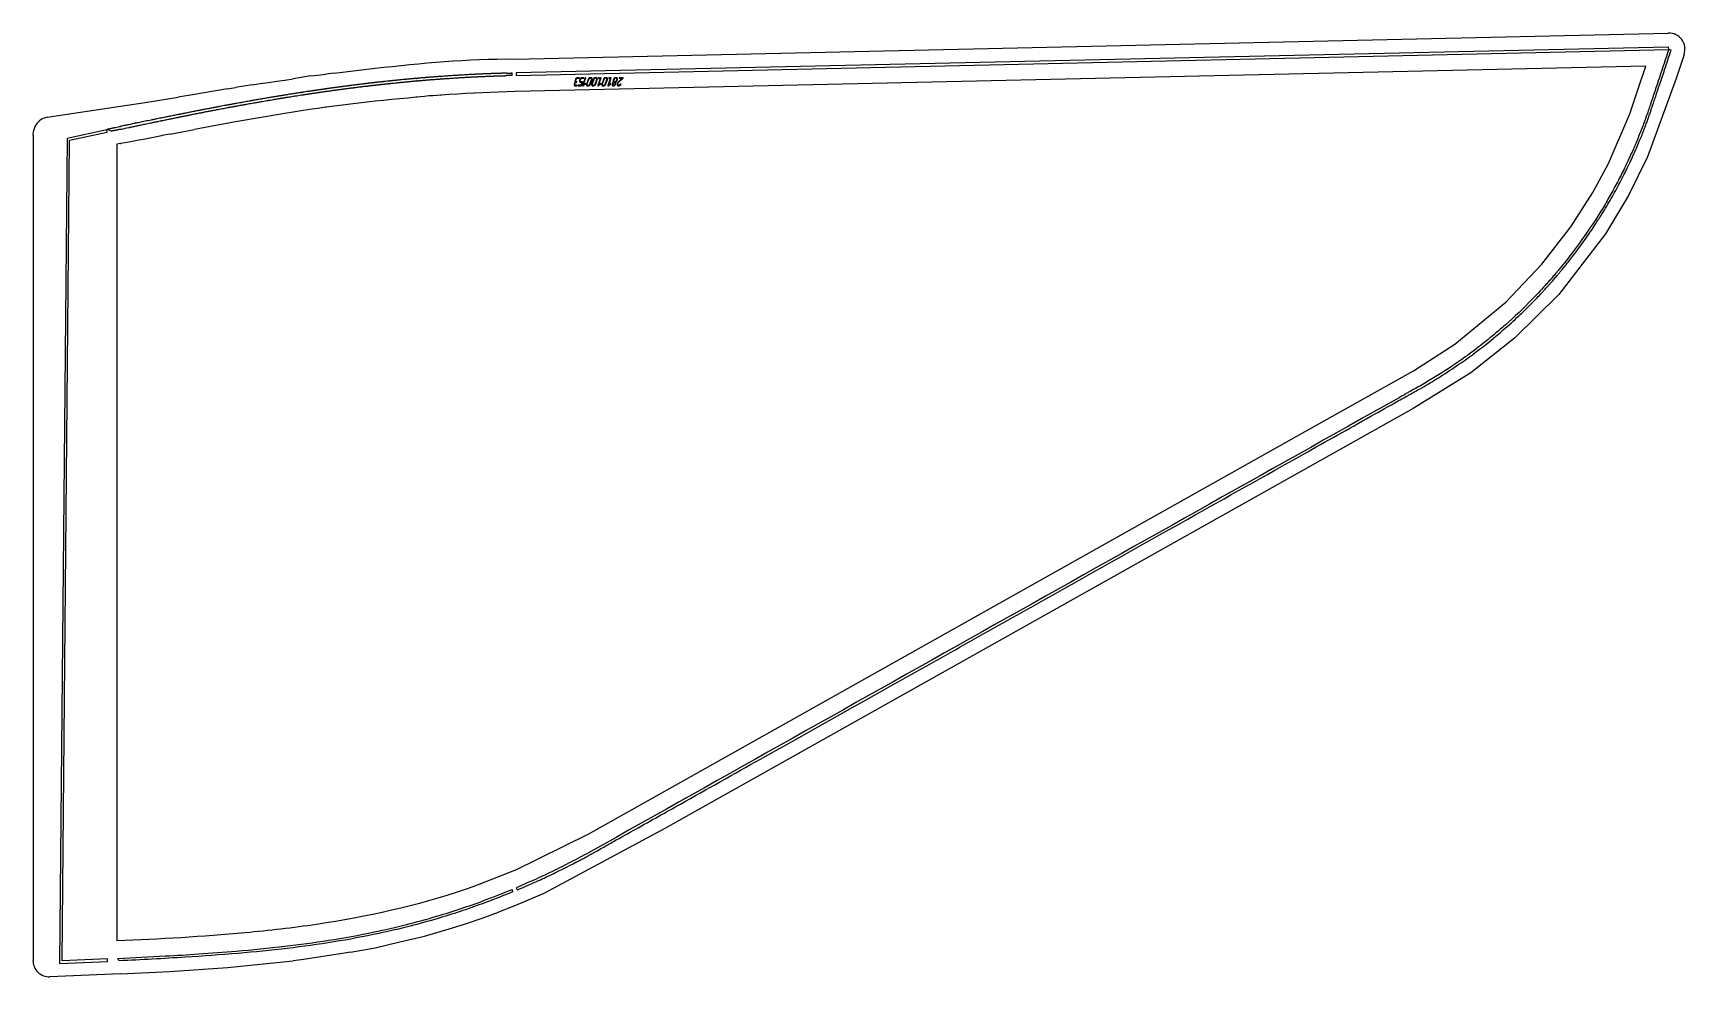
# Model space of a CAD drawing. Header units: millimetres. Extents: x 126 to 2152, y 202 to 1359.
import ezdxf

# ---------------------------------------------------------------- set-up
doc = ezdxf.new("R2010")
doc.units = ezdxf.units.MM
doc.linetypes.add('K5LT_BASIC', pattern=[0])
doc.layers.add('Engraving', color=7, linetype='Continuous')

msp = doc.modelspace()

# ---------------------------------------------------------------- linework, layer by layer
at = {"color": 150, "linetype": 'K5LT_BASIC', "lineweight": 25, "true_color": 0x0080ff}
for p, q in [((716.4, 1327.4), (2131.1, 1359.3)), ((2103.6, 1318.6), (717, 1287.4)), ((2094.3, 1290.8), (2103.6, 1318.6)), ((2150.6, 1332.9), (2140.7, 1303.4)), ((394.5, 1295.8), (404.5, 1297.2)), ((404.5, 1297.2), (404.6, 1297.2)), ((404.6, 1297.2), (414.6, 1298.6)), ((414.6, 1298.6), (414.7, 1298.6)), ((414.7, 1298.6), (424.7, 1300.1)), ((424.7, 1300.1), (434.8, 1301.6)), ((424.7, 1300.1), (424.7, 1300.1)), ((434.8, 1301.6), (444.8, 1303.1)), ((434.8, 1301.6), (434.8, 1301.6)), ((466.7, 1306.6), (444.8, 1303.1)), ((466.7, 1306.6), (475, 1307.6)), ((475, 1307.6), (475.1, 1307.6)), ((475.1, 1307.6), (485.1, 1308.8)), ((495.2, 1310), (485.1, 1308.8)), ((495.2, 1310), (505.3, 1311.3)), ((505.3, 1311.3), (515.3, 1312.5)), ((505.3, 1311.3), (505.3, 1311.3)), ((515.3, 1312.5), (515.4, 1312.5)), ((515.4, 1312.5), (525.4, 1313.8)), ((525.4, 1313.8), (545.5, 1316.1)), ((2140.7, 1303.4), (2105.7, 1207.3)), ((263.6, 1274.2), (303.9, 1280.7)), ((324, 1284.1), (303.9, 1280.7)), ((364.3, 1290.8), (324, 1284.1)), ((364.3, 1290.8), (374.3, 1292.5)), ((394.5, 1295.8), (374.3, 1292.5)), ((555.6, 1276.7), (545.6, 1275.8)), ((555.6, 1276.7), (555.7, 1276.7)), ((565.7, 1277.7), (555.7, 1276.7)), ((575.8, 1278.6), (565.7, 1277.7)), ((565.7, 1277.7), (565.7, 1277.7)), ((585.8, 1279.6), (575.8, 1278.6)), ((575.8, 1278.6), (575.8, 1278.6)), ((585.8, 1279.6), (585.9, 1279.6)), ((595.9, 1280.6), (585.9, 1279.6)), ((595.9, 1280.6), (596, 1280.6)), ((606, 1281.6), (596, 1280.6)), ((611.3, 1282.1), (606, 1281.6)), ((606, 1281.6), (606, 1281.6)), ((616, 1282.4), (611.3, 1282.1)), ((616, 1282.4), (616.1, 1282.4)), ((626.1, 1283), (616.1, 1282.4)), ((626.1, 1283), (626.2, 1283)), ((636.2, 1283.7), (626.2, 1283)), ((646.3, 1284.3), (636.2, 1283.7)), ((636.2, 1283.7), (636.2, 1283.7)), ((656.3, 1285), (646.3, 1284.3)), ((646.3, 1284.3), (646.3, 1284.3)), ((656.3, 1285), (656.4, 1285)), ((666.4, 1285.6), (656.4, 1285)), ((666.4, 1285.6), (666.5, 1285.6)), ((667.1, 1285.7), (666.5, 1285.6)), ((676.5, 1286), (667.1, 1285.7)), ((686.6, 1286.3), (676.5, 1286)), ((676.5, 1286), (676.5, 1286)), ((696.6, 1286.7), (686.6, 1286.3)), ((686.6, 1286.3), (686.6, 1286.3)), ((717, 1287.4), (696.6, 1286.7)), ((2083.8, 1260), (2094.3, 1290.8)), ((143.2, 1256), (233.3, 1269.6)), ((233.3, 1269.6), (263.6, 1274.2)), ((434.8, 1260.5), (374.4, 1250.4)), ((444.8, 1262.1), (434.8, 1260.5)), ((444.8, 1262.1), (444.9, 1262.1)), ((454.9, 1263.7), (444.9, 1262.1)), ((465, 1265.4), (454.9, 1263.7)), ((454.9, 1263.7), (454.9, 1263.7)), ((471.3, 1266.5), (465, 1265.4)), ((465, 1265.4), (465, 1265.4)), ((475, 1266.9), (471.3, 1266.5)), ((475, 1266.9), (475.1, 1266.9)), ((485.1, 1268.2), (475.1, 1266.9)), ((485.1, 1268.2), (485.2, 1268.2)), ((495.2, 1269.4), (485.2, 1268.2)), ((505.3, 1270.7), (495.2, 1269.4)), ((495.2, 1269.4), (495.2, 1269.4)), ((515.3, 1272), (505.3, 1270.7)), ((505.3, 1270.7), (505.3, 1270.7)), ((515.3, 1272), (515.4, 1272)), ((525.4, 1273.3), (515.4, 1272)), ((535.5, 1274.7), (525.4, 1273.4)), ((525.4, 1273.3), (525.4, 1273.4)), ((538.7, 1275.1), (535.5, 1274.7)), ((535.5, 1274.7), (535.5, 1274.7)), ((545.5, 1275.8), (538.7, 1275.1)), ((545.5, 1275.8), (545.6, 1275.8)), ((2057.9, 1199.4), (2083.8, 1260)), ((293.7, 1235.2), (324, 1241.1)), ((374.4, 1250.4), (324, 1241.1)), ((125.9, 1234.1), (125.9, 1232.7)), ((125.9, 1232.7), (125.9, 222.1)), ((233.3, 1223.8), (228.6, 1223.1)), ((228.6, 1223.1), (228.6, 246.1)), ((243.4, 1225.5), (233.4, 1223.8)), ((253.5, 1227.3), (243.4, 1225.5)), ((263.5, 1229.2), (253.5, 1227.3)), ((273.6, 1231.2), (263.6, 1229.2)), ((283.6, 1233.4), (273.6, 1231.3)), ((284.3, 1233.6), (283.6, 1233.4)), ((293.7, 1235.2), (284.3, 1233.6)), ((2038.7, 1163.7), (2057.9, 1199.4)), ((2105.7, 1207.3), (2082.4, 1159.9)), ((2011.7, 1121.7), (2038.7, 1163.7)), ((2082.4, 1159.9), (2054.1, 1112.9)), ((1976.2, 1075.7), (2011.7, 1121.7)), ((2054.1, 1112.9), (1996.9, 1038.7)), ((1931.9, 1029.2), (1976.2, 1075.7)), ((1996.9, 1038.7), (1942.7, 985)), ((1869.5, 977.8), (1931.9, 1029.2)), ((1818.8, 945.2), (1869.5, 977.8)), ((1942.7, 985), (1889.1, 942.7)), ((1698.9, 877.9), (1818.8, 945.2)), ((1889.1, 942.7), (1818.1, 899)), ((1818.1, 899), (900.6, 383.7)), ((807.4, 377.2), (1698.9, 877.9)), ((716.4, 332.2), (807.4, 377.2)), ((900.6, 383.7), (752.2, 304.2)), ((696.6, 324.4), (665.1, 312.1)), ((716.4, 332.2), (696.6, 324.4)), ((665.1, 312.1), (655.7, 309)), ((752.2, 304.2), (717.4, 289.2)), ((717.4, 289.2), (696.7, 281.3)), ((636.2, 260.9), (656.4, 267.1)), ((656.4, 267.1), (676.5, 273.9)), ((676.5, 273.9), (696.7, 281.3)), ((545.6, 237.6), (575.8, 244.7)), ((575.8, 244.7), (606, 251.7)), ((606, 251.7), (636.2, 260.9)), ((505.3, 230.5), (454.9, 222.7)), ((515.3, 232.2), (505.3, 230.5)), ((515.3, 232.2), (545.6, 237.6)), ((233.3, 205.5), (146.7, 202)), ((233.3, 205.5), (293.8, 208.6)), ((293.8, 208.6), (364.3, 213.3)), ((364.3, 213.3), (444.9, 221.5)), ((454.9, 222.7), (444.9, 221.5))]:
    msp.add_line(p, q, dxfattribs=at)
msp.add_arc((2131.6, 1339.3), 20, 341.5429, 91.2899, dxfattribs=at)
for centre, major_axis, ratio, start_param, end_param in [((145.9, 1234.1), (0, -22.1), 0.905505, 3.278198, 4.712389), ((145.9, 222.1), (0, 20.2), 0.992386, 1.570796, 3.181471)]:
    msp.add_ellipse(centre, major_axis=major_axis, ratio=ratio, start_param=start_param, end_param=end_param, dxfattribs=at)
for points in [[(545.5, 1316.1), (601.7, 1322.4), (659.2, 1328), (716.4, 1327.4)], [(233.3, 1223.8), (233.3, 1223.8), (233.3, 1223.8), (233.3, 1223.8), (233.4, 1223.8)], [(243.4, 1225.5), (243.4, 1225.5), (243.4, 1225.5), (243.4, 1225.5), (243.4, 1225.5)], [(253.5, 1227.3), (253.5, 1227.3), (253.5, 1227.3), (253.5, 1227.3), (253.5, 1227.3)], [(263.5, 1229.2), (263.5, 1229.2), (263.5, 1229.2), (263.6, 1229.2), (263.6, 1229.2)], [(273.6, 1231.2), (273.6, 1231.2), (273.6, 1231.3), (273.6, 1231.3), (273.6, 1231.3)], [(283.6, 1233.4), (283.6, 1233.4), (283.6, 1233.4), (283.6, 1233.4), (283.6, 1233.4)]]:
    msp.add_open_spline(points, degree=3, dxfattribs=at)
for points, knots in [([(273.6, 1253.1), (273.6, 1253.1), (273.6, 1253.1), (273.6, 1253.1), (273.6, 1253.1), (273.6, 1253.1)], [0, 0, 0, 0, 0.246575, 0.493149, 1, 1, 1, 1]), ([(283.6, 1255.1), (283.6, 1255.1), (283.6, 1255.2), (283.6, 1255.2), (283.6, 1255.2), (283.6, 1255.2)], [0, 0, 0, 0, 0.246784, 0.493567, 1, 1, 1, 1]), ([(655.7, 309), (596.6, 288.9), (506.6, 269), (363.1, 252.6), (281.2, 248.2), (228.6, 246.1)], [0, 0, 0, 0, 2.160631, 3.177698, 5, 5, 5, 5])]:
    msp.add_open_spline(points, degree=3, knots=knots, dxfattribs=at)
at = {"layer": 'Engraving', "color": 150, "linetype": 'K5LT_BASIC', "lineweight": 25, "true_color": 0x0080ff}
for p, q in [((2131.6, 1342.1), (718.4, 1310.4)), ((718.5, 1307.4), (2131.7, 1339.1)), ((2131.7, 1339.1), (2131.6, 1342.1)), ((2134.5, 1338.1), (2131.7, 1339.1)), ((535.5, 1297.4), (535.5, 1297.4)), ((545.5, 1298.5), (545.6, 1298.5)), ((555.6, 1299.6), (555.7, 1299.7)), ((555.6, 1296.6), (555.7, 1296.6)), ((565.7, 1300.7), (565.7, 1300.7)), ((565.7, 1297.7), (565.7, 1297.7)), ((575.8, 1301.7), (575.8, 1301.7)), ((575.8, 1298.7), (575.8, 1298.7)), ((585.8, 1302.7), (585.9, 1302.7)), ((585.9, 1299.7), (585.8, 1299.7)), ((595.9, 1303.6), (596, 1303.6)), ((596, 1300.6), (595.9, 1300.6)), ((606, 1304.5), (606, 1304.5)), ((606, 1301.5), (606, 1301.5)), ((616, 1305.3), (616.1, 1305.3)), ((616.1, 1302.3), (616, 1302.3)), ((626.1, 1306), (626.2, 1306.1)), ((626.2, 1303), (626.1, 1303)), ((636.2, 1306.7), (636.2, 1306.8)), ((636.2, 1303.7), (636.2, 1303.7)), ((646.3, 1307.4), (646.3, 1307.4)), ((646.3, 1304.4), (646.3, 1304.4)), ((656.3, 1308), (656.4, 1308)), ((656.4, 1305), (656.3, 1305)), ((666.4, 1308.5), (666.5, 1308.5)), ((666.5, 1305.5), (666.4, 1305.5)), ((676.5, 1309), (676.5, 1309)), ((676.5, 1306), (676.5, 1306)), ((686.6, 1309.4), (686.6, 1309.4)), ((686.6, 1306.4), (686.6, 1306.4)), ((696.6, 1309.7), (696.7, 1309.7)), ((696.7, 1306.7), (696.6, 1306.7)), ((706.7, 1310), (706.7, 1310)), ((706.7, 1307), (706.7, 1307)), ((713.6, 1307.3), (713.5, 1310.3)), ((718.4, 1310.4), (718.5, 1307.4)), ((789.7, 1297.4), (789.5, 1296.7)), ((789.8, 1297.7), (789.7, 1297.4)), ((789.9, 1298), (789.8, 1297.8)), ((789.8, 1297.8), (789.8, 1297.7)), ((790.2, 1296.7), (790.4, 1297.4)), ((791, 1302.4), (790.6, 1301)), ((791.3, 1301), (791.8, 1302.4)), ((792.6, 1299.6), (792.2, 1299.6)), ((793.7, 1303.8), (795.4, 1303.8)), ((795.7, 1304.5), (793.9, 1304.5)), ((796.6, 1302.4), (796.1, 1301)), ((796.8, 1301), (797.3, 1302.4)), ((797.5, 1298.9), (799, 1298.9)), ((799, 1298.9), (797.7, 1295.3)), ((799.5, 1299.6), (797.8, 1299.6)), ((798.3, 1295), (799.8, 1299.2)), ((799.2, 1303.8), (801, 1303.8)), ((801.2, 1304.5), (799.5, 1304.5)), ((802.9, 1304.2), (799.7, 1295)), ((800.2, 1294.7), (803.1, 1296.8)), ((800.7, 1295.8), (803.6, 1304.2)), ((802.8, 1297.3), (800.7, 1295.8)), ((806.5, 1302.4), (804.5, 1296.7)), ((807.2, 1302.4), (805.2, 1296.7)), ((808.8, 1296.7), (810.7, 1302.4)), ((809.8, 1303.8), (809.1, 1303.8)), ((810, 1304.5), (809.3, 1304.5)), ((809.5, 1296.7), (811.5, 1302.4)), ((812.8, 1302.4), (810.9, 1296.7)), ((813.5, 1302.4), (811.6, 1296.7)), ((815.2, 1296.7), (817.1, 1302.4)), ((816.2, 1303.8), (815.4, 1303.8)), ((816.4, 1304.5), (815.7, 1304.5)), ((815.9, 1296.7), (817.8, 1302.4)), ((821.6, 1304.2), (818.5, 1295)), ((819, 1294.7), (821.9, 1296.8)), ((819.5, 1295.8), (822.4, 1304.2)), ((821.5, 1297.3), (819.5, 1295.8)), ((825.3, 1302.4), (823.3, 1296.7)), ((826, 1302.4), (824, 1296.7)), ((827.6, 1296.7), (829.5, 1302.4)), ((828.6, 1303.8), (827.9, 1303.8)), ((828.8, 1304.5), (828.1, 1304.5)), ((828.3, 1296.7), (830.2, 1302.4)), ((834.1, 1304.2), (830.9, 1295)), ((831.5, 1294.7), (834.3, 1296.8)), ((831.9, 1295.8), (834.8, 1304.2)), ((834, 1297.3), (831.9, 1295.8)), ((836.1, 1296.7), (836, 1296.5)), ((836, 1296.5), (836, 1296.3)), ((836.4, 1297.4), (836.1, 1296.7)), ((837.1, 1297.4), (836.8, 1296.7)), ((837.7, 1302.4), (837.2, 1301)), ((838.4, 1302.4), (837.9, 1301)), ((838.9, 1299.6), (839.6, 1299.6)), ((839.7, 1296.7), (839.9, 1297.4)), ((841, 1303.8), (840.3, 1303.8)), ((840.4, 1296.7), (840.6, 1297.4)), ((841.3, 1304.5), (840.6, 1304.5)), ((841.5, 1301), (842, 1302.4)), ((842.2, 1301), (842.7, 1302.4)), ((848.5, 1303.8), (843.1, 1298.5)), ((843.2, 1297.6), (843.3, 1297.8)), ((843.3, 1297.8), (843.6, 1298.1)), ((843.6, 1298.1), (849.5, 1304)), ((844.9, 1303.8), (848.5, 1303.8)), ((849.4, 1304.5), (845.1, 1304.5)), ((394.5, 1276.3), (394.5, 1276.4)), ((404.5, 1278.1), (404.6, 1278.1)), ((414.6, 1279.8), (414.7, 1279.8)), ((414.6, 1276.7), (414.7, 1276.8)), ((424.7, 1281.5), (424.7, 1281.5)), ((424.7, 1278.4), (424.7, 1278.4)), ((434.8, 1283.2), (434.8, 1283.2)), ((434.8, 1280.1), (434.8, 1280.1)), ((444.8, 1284.8), (444.9, 1284.8)), ((444.8, 1281.7), (444.9, 1281.7)), ((454.9, 1286.3), (454.9, 1286.3)), ((454.9, 1283.3), (454.9, 1283.3)), ((465, 1287.9), (465, 1287.9)), ((465, 1284.8), (465, 1284.8)), ((475, 1289.4), (475.1, 1289.4)), ((475, 1286.3), (475.1, 1286.3)), ((485.1, 1290.8), (485.2, 1290.8)), ((485.1, 1287.8), (485.2, 1287.8)), ((495.2, 1292.2), (495.2, 1292.2)), ((495.2, 1289.2), (495.2, 1289.2)), ((505.3, 1293.6), (505.3, 1293.6)), ((505.3, 1290.5), (505.3, 1290.5)), ((515.3, 1294.9), (515.4, 1294.9)), ((515.3, 1291.8), (515.4, 1291.8)), ((525.4, 1296.1), (525.4, 1296.1)), ((525.4, 1293.1), (525.4, 1293.1)), ((535.5, 1294.3), (535.5, 1294.3)), ((545.5, 1295.5), (545.6, 1295.5)), ((790.9, 1294.6), (792.3, 1294.6)), ((792.5, 1295.3), (791.1, 1295.3)), ((794.3, 1294.6), (797.9, 1294.6)), ((797.7, 1295.3), (794.5, 1295.3)), ((806, 1294.6), (806.7, 1294.6)), ((806.2, 1295.3), (806.9, 1295.3)), ((812.3, 1294.6), (813, 1294.6)), ((812.5, 1295.3), (813.3, 1295.3)), ((824.7, 1294.6), (825.4, 1294.6)), ((825, 1295.3), (825.7, 1295.3)), ((836, 1296.3), (836, 1295.9)), ((837.5, 1294.6), (837.8, 1294.6)), ((837.8, 1294.6), (838, 1294.6)), ((838, 1294.6), (838.4, 1294.7)), ((846.8, 1296.3), (846.9, 1296.4)), ((293.7, 1257.2), (293.8, 1257.2)), ((303.8, 1259.2), (303.9, 1259.2)), ((303.8, 1256), (303.9, 1256)), ((313.9, 1261.2), (313.9, 1261.2)), ((313.9, 1258), (313.9, 1258)), ((324, 1263.2), (324, 1263.2)), ((324, 1260), (324, 1260)), ((334, 1265.2), (334.1, 1265.2)), ((334, 1262), (334.1, 1262)), ((344.1, 1267.1), (344.1, 1267.1)), ((344.1, 1263.9), (344.1, 1263.9)), ((354.2, 1269), (354.2, 1269)), ((354.2, 1265.9), (354.2, 1265.9)), ((364.2, 1270.9), (364.3, 1270.9)), ((364.2, 1267.8), (364.3, 1267.8)), ((374.3, 1272.7), (374.4, 1272.8)), ((374.3, 1269.6), (374.4, 1269.6)), ((384.4, 1274.6), (384.4, 1274.6)), ((384.4, 1271.4), (384.4, 1271.5)), ((394.5, 1273.2), (394.5, 1273.3)), ((404.5, 1275), (404.6, 1275)), ((216.4, 1240.6), (167.8, 1230.1)), ((170.7, 1227.7), (217, 1237.7)), ((217, 1237.7), (216.4, 1240.6)), ((217, 1241.4), (222.7, 1239)), ((233.3, 1241.3), (233.4, 1241.3)), ((243.4, 1243.4), (243.4, 1243.4)), ((253.5, 1245.5), (253.5, 1245.6)), ((263.5, 1247.7), (263.6, 1247.7)), ((273.6, 1249.8), (273.6, 1249.8)), ((283.6, 1251.8), (283.6, 1251.9)), ((293.7, 1253.9), (293.8, 1253.9)), ((167.8, 1230.1), (158.5, 218.3)), ((161.6, 221.5), (170.7, 1227.7)), ((714.3, 306.2), (713.4, 309.1)), ((718.5, 311.2), (719.7, 308.5)), ((217.1, 223.9), (161.6, 221.5)), ((217.3, 220.9), (217.1, 223.9)), ((231.4, 221.6), (230, 224.5)), ((158.5, 218.3), (217.3, 220.9))]:
    msp.add_line(p, q, dxfattribs=at)
for points, knots in [([(2131.7, 1339.1), (2124.1, 1316.2), (2116.4, 1293.2), (2108.7, 1270.1), (2108.5, 1269.7), (2107.6, 1267), (2105.8, 1261.7), (2103.1, 1254), (2100.2, 1246.1), (2097.2, 1238.3), (2094, 1230.6), (2091.5, 1224.1), (2089.2, 1219), (2087, 1213.9), (2083.7, 1207), (2078.5, 1195.4), (2071.1, 1180.8), (2063.5, 1166.6), (2057.2, 1155.5), (2050.8, 1144.3), (2037.1, 1122.6), (2019, 1096.5), (2002.8, 1076.1), (1996.2, 1068.2), (1995.4, 1067.3), (1994.8, 1066.5), (1993.6, 1065.1), (1991.4, 1062.4), (1988.2, 1058.7), (1984.2, 1054.1), (1978.8, 1048.3), (1972.3, 1041.1), (1956.5, 1024.6), (1938.2, 1007.1), (1915.8, 988), (1897.7, 973.4), (1873.9, 955.9), (1850.8, 940.7), (1829.2, 927.9), (1817.5, 921.4), (1810.8, 917.6), (1809.5, 916.9), (1808.9, 916.5), (1806.2, 915), (1473.2, 728), (1139.7, 540.8), (808.7, 354.9), (808, 354.5), (804.2, 352.4), (796.7, 348.5), (781.8, 340.6), (766.7, 333.1), (751.5, 325.8), (736.7, 319.1), (725.7, 314.3), (718.5, 311.2)], [0, 0, 0, 0, 2.414935, 2.434339, 2.441278, 2.462075, 2.720063, 2.999775, 3.279487, 3.559198, 3.83891, 4.118622, 4.258478, 4.398334, 4.678045, 5.026242, 5.671213, 6.316184, 6.63867, 6.961155, 7.606127, 9.208844, 10.14195, 10.224491, 10.239539, 10.262113, 10.322308, 10.420124, 10.615758, 10.818917, 11.022075, 11.40958, 11.797086, 13.317011, 13.939015, 14.752555, 15.642926, 16.901652, 17.531014, 18.160377, 18.243944, 18.300804, 18.307597, 18.31534, 18.607672, 56.605991, 56.667285, 56.673291, 56.680764, 57.10335, 57.525937, 58.37111, 58.793697, 59.216284, 60, 60, 60, 60]), ([(719.7, 308.5), (726.8, 311.6), (740.2, 317.3), (758.1, 325.6), (772.2, 332.5), (782.6, 337.7), (790.1, 341.6), (795.8, 344.6), (800.6, 347.1), (804.9, 349.4), (808, 351.1), (809.6, 352), (810.3, 352.4), (811, 352.7), (812.1, 353.4), (814.2, 354.5), (818.3, 356.8), (826.3, 361.4), (842.3, 370.4), (874.3, 388.3), (934.4, 422), (1035.7, 478.9), (1181.2, 560.6), (1355.9, 658.7), (1527.5, 755.1), (1664.2, 831.9), (1750.2, 880.2), (1791.9, 903.6), (1806.4, 911.7), (1809.8, 913.6), (1810.3, 913.9), (1810.6, 914.1), (1811.2, 914.4), (1812.4, 915.1), (1815, 916.5), (1819.6, 919.1), (1827.3, 923.4), (1839.3, 930.3), (1856.5, 940.9), (1879.1, 956), (1904, 974.4), (1927.5, 993.7), (1946.1, 1010.5), (1959.3, 1023.4), (1968.1, 1032.3), (1973.7, 1038.2), (1977.4, 1042.2), (1979.9, 1045), (1982.4, 1047.8), (1984.9, 1050.4), (1987.3, 1053.1), (1989.3, 1055.4), (1991.2, 1057.6), (1993, 1059.7), (1994.6, 1061.6), (1995.9, 1063.2), (1996.9, 1064.3), (1997.8, 1065.4), (1999.2, 1067.1), (2002.4, 1071), (2008.8, 1078.9), (2018.9, 1091.8), (2030.3, 1107.7), (2040.9, 1123.3), (2049.1, 1136.1), (2055.7, 1146.8), (2061.2, 1156.5), (2066.6, 1166.1), (2071.8, 1175.8), (2076.5, 1184.8), (2080.6, 1192.9), (2083.7, 1199.6), (2086.2, 1205), (2088.3, 1209.5), (2090.1, 1213.5), (2091.5, 1216.8), (2092.7, 1219.4), (2093.8, 1222.1), (2094.9, 1224.8), (2096.1, 1227.6), (2097.4, 1230.9), (2099.1, 1235), (2101.1, 1240), (2103.2, 1245.5), (2105.1, 1250.7), (2106.9, 1255.9), (2108.7, 1260.7), (2110.1, 1264.9), (2111, 1267.6), (2111.5, 1269), (2111.6, 1269.5), (2111.7, 1269.9), (2111.9, 1270.3), (2112.1, 1270.9), (2112.4, 1272), (2113.1, 1273.9), (2114.4, 1277.8), (2116.9, 1285.2), (2121.1, 1297.8), (2127.2, 1316.1), (2131.9, 1330.3), (2134.5, 1338.1)], [0, 0, 0, 0, 0.811876, 1.504466, 2.035779, 2.431174, 2.710495, 2.89715, 3.101331, 3.277245, 3.400625, 3.454665, 3.467997, 3.489136, 3.527825, 3.600351, 3.739265, 4.013015, 4.557339, 5.642735, 7.808115, 11.697941, 17.682851, 25.098547, 32.457093, 38.076361, 41.34858, 42.675901, 43.03204, 43.071034, 43.080177, 43.090111, 43.109137, 43.149087, 43.235051, 43.410066, 43.70559, 44.143143, 44.839081, 45.78647, 46.944329, 48.032631, 48.919827, 49.528655, 49.931692, 50.208607, 50.365577, 50.49622, 50.603591, 50.748993, 50.868173, 50.972807, 51.068705, 51.164471, 51.254523, 51.325643, 51.375532, 51.412507, 51.470676, 51.598241, 51.937615, 52.52103, 53.285143, 53.953457, 54.469618, 54.854008, 55.239989, 55.625424, 55.994888, 56.367031, 56.676552, 56.932077, 57.121761, 57.297564, 57.449895, 57.565193, 57.660641, 57.758616, 57.85578, 57.958812, 58.073377, 58.225133, 58.424976, 58.626084, 58.822268, 58.999083, 59.194731, 59.352846, 59.454276, 59.489305, 59.503548, 59.512789, 59.526371, 59.547778, 59.582344, 59.642142, 59.760271, 60.00204, 60.450263, 61.140286, 62, 62, 62, 62]), ([(535.5, 1297.4), (535.2, 1297.3), (534.8, 1297.3), (534.1, 1297.2), (533.5, 1297.1), (532.6, 1297), (531.4, 1296.9), (529.8, 1296.7), (527.8, 1296.4), (526.2, 1296.2), (525.4, 1296.1)], [0, 0, 0, 0, 0.0293914, 0.0587827, 0.0881741, 0.1175654, 0.1763482, 0.2351309, 0.3364023, 0.4376738, 0.4376738, 0.4376738, 0.4376738]), ([(545.5, 1298.5), (545.3, 1298.5), (545, 1298.5), (544.4, 1298.4), (543.8, 1298.3), (543, 1298.2), (542, 1298.1), (540.8, 1298), (539.5, 1297.8), (538.4, 1297.7), (537.5, 1297.6), (536.8, 1297.5), (536.2, 1297.4), (535.7, 1297.4), (535.5, 1297.4)], [0, 0, 0, 0, 0.0237683, 0.0475366, 0.0713049, 0.0950733, 0.1426099, 0.1901465, 0.2435549, 0.2969633, 0.3236675, 0.3503717, 0.3770759, 0.4037801, 0.4037801, 0.4037801, 0.4037801]), ([(555.6, 1299.6), (555.4, 1299.6), (555.1, 1299.6), (554.5, 1299.5), (553.9, 1299.5), (553.2, 1299.4), (552.3, 1299.3), (551.1, 1299.1), (549.8, 1299), (548.6, 1298.9), (547.7, 1298.8), (547, 1298.7), (546.3, 1298.6), (545.8, 1298.6), (545.6, 1298.5)], [0, 0, 0, 0, 0.0223607, 0.0447213, 0.067082, 0.0894426, 0.134164, 0.1788853, 0.2344104, 0.2899356, 0.3176982, 0.3454608, 0.3732234, 0.400986, 0.400986, 0.400986, 0.400986]), ([(545.6, 1295.5), (545.8, 1295.5), (546.2, 1295.6), (546.7, 1295.6), (547.3, 1295.7), (548, 1295.8), (549, 1295.9), (550.2, 1296), (551.5, 1296.2), (552.6, 1296.3), (553.5, 1296.4), (554.2, 1296.5), (554.9, 1296.5), (555.4, 1296.6), (555.6, 1296.6)], [0, 0, 0, 0, 0.0227343, 0.0454686, 0.0682029, 0.0909373, 0.1364059, 0.1818745, 0.2372895, 0.2927044, 0.3204119, 0.3481194, 0.3758269, 0.4035344, 0.4035344, 0.4035344, 0.4035344]), ([(565.7, 1300.7), (565.5, 1300.7), (565.2, 1300.7), (564.6, 1300.6), (564.1, 1300.5), (563.4, 1300.5), (562.5, 1300.4), (560.9, 1300.2), (559.3, 1300), (557.8, 1299.9), (557.1, 1299.8), (556.4, 1299.7), (555.9, 1299.7), (555.7, 1299.7)], [0, 0, 0, 0, 0.019194, 0.038388, 0.057582, 0.076776, 0.1151639, 0.1535519, 0.2605086, 0.2872478, 0.3139869, 0.3407261, 0.3674653, 0.3674653, 0.3674653, 0.3674653]), ([(555.7, 1296.6), (555.8, 1296.6), (556.2, 1296.7), (556.7, 1296.7), (557.2, 1296.8), (558, 1296.9), (558.8, 1297), (560, 1297.1), (561.3, 1297.2), (562.6, 1297.4), (563.5, 1297.5), (564.2, 1297.5), (565, 1297.6), (565.4, 1297.7), (565.7, 1297.7)], [0, 0, 0, 0, 0.0195319, 0.0390638, 0.0585957, 0.0781276, 0.1171914, 0.1562552, 0.2096314, 0.2630077, 0.2896958, 0.3163839, 0.343072, 0.3697602, 0.3697602, 0.3697602, 0.3697602]), ([(575.8, 1301.7), (575.6, 1301.7), (575.2, 1301.7), (574.6, 1301.6), (574.1, 1301.6), (573.3, 1301.5), (572.3, 1301.4), (570.7, 1301.2), (569.2, 1301.1), (567.8, 1300.9), (567.1, 1300.9), (566.4, 1300.8), (566, 1300.7), (565.7, 1300.7)], [0, 0, 0, 0, 0.0206848, 0.0413695, 0.0620543, 0.082739, 0.1241085, 0.165478, 0.2650794, 0.2899797, 0.31488, 0.3397804, 0.3646807, 0.3646807, 0.3646807, 0.3646807]), ([(565.7, 1297.7), (565.9, 1297.7), (566.1, 1297.7), (566.6, 1297.8), (567.4, 1297.9), (569, 1298), (571.9, 1298.3), (574.3, 1298.6), (575.8, 1298.7)], [0, 0, 0, 0, 0.0118278, 0.0236557, 0.0473114, 0.0946227, 0.1892455, 0.3363017, 0.3363017, 0.3363017, 0.3363017]), ([(585.8, 1302.7), (585.8, 1302.7), (585.6, 1302.7), (585.4, 1302.7), (584.9, 1302.6), (584, 1302.5), (582.2, 1302.4), (579.4, 1302.1), (577.1, 1301.9), (575.8, 1301.7)], [0, 0, 0, 0, 0.0063719, 0.0127439, 0.0254878, 0.0509756, 0.1019511, 0.2039023, 0.3316326, 0.3316326, 0.3316326, 0.3316326]), ([(575.8, 1298.7), (576, 1298.7), (576.3, 1298.8), (576.7, 1298.8), (577.2, 1298.9), (577.8, 1298.9), (578.5, 1299), (579.6, 1299.1), (581, 1299.2), (582.3, 1299.4), (583.4, 1299.5), (584.2, 1299.5), (585, 1299.6), (585.6, 1299.7), (585.8, 1299.7)], [0, 0, 0, 0, 0.016315, 0.0326299, 0.0489449, 0.0652599, 0.0978898, 0.1305197, 0.1888847, 0.2472496, 0.2764321, 0.3056146, 0.334797, 0.3639795, 0.3639795, 0.3639795, 0.3639795]), ([(595.9, 1303.6), (595.7, 1303.6), (595.2, 1303.6), (594.6, 1303.5), (593.9, 1303.4), (593, 1303.4), (591.9, 1303.3), (590.2, 1303.1), (588.8, 1303), (587.6, 1302.9), (587.1, 1302.8), (586.5, 1302.8), (586.1, 1302.7), (585.9, 1302.7)], [0, 0, 0, 0, 0.0238221, 0.0476442, 0.0714662, 0.0952883, 0.1429325, 0.1905766, 0.2747045, 0.2957364, 0.3167684, 0.3378003, 0.3588323, 0.3588323, 0.3588323, 0.3588323]), ([(585.9, 1299.7), (586, 1299.7), (586.3, 1299.7), (586.8, 1299.8), (587.2, 1299.8), (587.9, 1299.9), (588.6, 1299.9), (589.8, 1300.1), (591.1, 1300.2), (592.5, 1300.3), (593.5, 1300.4), (594.3, 1300.5), (595.1, 1300.5), (595.6, 1300.6), (595.9, 1300.6)], [0, 0, 0, 0, 0.0164415, 0.032883, 0.0493245, 0.0657659, 0.0986489, 0.1315319, 0.1888897, 0.2462475, 0.2749264, 0.3036053, 0.3322842, 0.3609631, 0.3609631, 0.3609631, 0.3609631]), ([(606, 1304.5), (605.6, 1304.4), (604.7, 1304.4), (603.1, 1304.2), (601, 1304.1), (598.9, 1303.9), (597.2, 1303.7), (596.4, 1303.7), (596, 1303.6)], [0, 0, 0, 0, 0.0444692, 0.0889384, 0.1778768, 0.2668152, 0.3112844, 0.3557536, 0.3557536, 0.3557536, 0.3557536]), ([(596, 1300.6), (596.1, 1300.6), (596.5, 1300.7), (597, 1300.7), (597.6, 1300.8), (598.3, 1300.8), (599.2, 1300.9), (600.4, 1301), (601.7, 1301.1), (602.9, 1301.2), (603.8, 1301.3), (604.5, 1301.4), (605.3, 1301.4), (605.7, 1301.4), (606, 1301.5)], [0, 0, 0, 0, 0.0192362, 0.0384724, 0.0577086, 0.0769448, 0.1154172, 0.1538896, 0.2048753, 0.255861, 0.2813538, 0.3068466, 0.3323395, 0.3578323, 0.3578323, 0.3578323, 0.3578323]), ([(616, 1305.3), (615.6, 1305.3), (614.8, 1305.2), (613.5, 1305.1), (612.3, 1305), (610.6, 1304.9), (608.9, 1304.7), (607.3, 1304.6), (606.4, 1304.5), (606, 1304.5)], [0, 0, 0, 0, 0.0477479, 0.0954959, 0.1432438, 0.1909917, 0.2864876, 0.3342355, 0.3819834, 0.3819834, 0.3819834, 0.3819834]), ([(606, 1301.5), (606.4, 1301.5), (607.3, 1301.6), (608.9, 1301.7), (610.6, 1301.9), (612.3, 1302), (613.5, 1302.1), (614.8, 1302.2), (615.6, 1302.2), (616, 1302.3)], [0, 0, 0, 0, 0.0480226, 0.0960452, 0.1920903, 0.2401129, 0.2881355, 0.3361581, 0.3841807, 0.3841807, 0.3841807, 0.3841807]), ([(626.1, 1306), (625.9, 1306), (625.3, 1306), (624.5, 1305.9), (623.7, 1305.9), (622.6, 1305.8), (621.3, 1305.7), (619.6, 1305.6), (617.9, 1305.4), (616.7, 1305.3), (616.1, 1305.3)], [0, 0, 0, 0, 0.0329241, 0.0658482, 0.0987723, 0.1316964, 0.1975447, 0.2633929, 0.3354642, 0.4075354, 0.4075354, 0.4075354, 0.4075354]), ([(616.1, 1302.3), (616.5, 1302.3), (617.3, 1302.4), (619, 1302.5), (620.7, 1302.6), (622.4, 1302.8), (623.6, 1302.9), (624.9, 1302.9), (625.7, 1303), (626.1, 1303)], [0, 0, 0, 0, 0.0475732, 0.0951464, 0.1902928, 0.237866, 0.2854392, 0.3330124, 0.3805857, 0.3805857, 0.3805857, 0.3805857]), ([(636.2, 1306.7), (636, 1306.7), (635.6, 1306.7), (634.6, 1306.6), (632.7, 1306.5), (629.8, 1306.3), (627.5, 1306.1), (626.2, 1306.1)], [0, 0, 0, 0, 0.0215908, 0.0539771, 0.1187497, 0.2482947, 0.4036168, 0.4036168, 0.4036168, 0.4036168]), ([(626.2, 1303), (626.4, 1303.1), (626.9, 1303.1), (627.7, 1303.2), (628.5, 1303.2), (629.5, 1303.3), (630.8, 1303.4), (632.4, 1303.5), (634.2, 1303.6), (635.5, 1303.7), (636.2, 1303.7)], [0, 0, 0, 0, 0.028789, 0.0575781, 0.0863671, 0.1151562, 0.1727342, 0.2303123, 0.3036014, 0.3768905, 0.3768905, 0.3768905, 0.3768905]), ([(646.3, 1307.4), (645.7, 1307.4), (644.3, 1307.3), (641, 1307.1), (638.2, 1306.9), (636.2, 1306.8)], [0, 0, 0, 0, 0.0671499, 0.1678748, 0.3996311, 0.3996311, 0.3996311, 0.3996311]), ([(636.2, 1303.7), (638.4, 1303.9), (641.8, 1304.1), (645.1, 1304.3), (646.3, 1304.4)], [0, 0, 0, 0, 0.2462573, 0.373133, 0.373133, 0.373133, 0.373133]), ([(656.3, 1308), (655.4, 1307.9), (653.7, 1307.8), (651.4, 1307.7), (649, 1307.6), (647.3, 1307.5), (646.3, 1307.4)], [0, 0, 0, 0, 0.1038675, 0.1817681, 0.2596687, 0.367304, 0.367304, 0.367304, 0.367304]), ([(646.3, 1304.4), (646.9, 1304.4), (648.3, 1304.5), (650.7, 1304.7), (653.5, 1304.8), (655.4, 1304.9), (656.3, 1305)], [0, 0, 0, 0, 0.0629177, 0.1572942, 0.2632937, 0.3692933, 0.3692933, 0.3692933, 0.3692933]), ([(666.4, 1308.5), (666.2, 1308.5), (665.9, 1308.5), (665.4, 1308.5), (664.9, 1308.5), (664.2, 1308.4), (663.4, 1308.4), (661.7, 1308.3), (660.2, 1308.2), (658.6, 1308.1), (657.9, 1308.1), (657.1, 1308), (656.6, 1308), (656.4, 1308)], [0, 0, 0, 0, 0.0194931, 0.0389862, 0.0584793, 0.0779724, 0.1169586, 0.1559448, 0.273735, 0.3031825, 0.3326301, 0.3620776, 0.3915252, 0.3915252, 0.3915252, 0.3915252]), ([(656.4, 1305), (656.5, 1305), (656.9, 1305), (657.3, 1305), (657.8, 1305.1), (658.4, 1305.1), (659.2, 1305.1), (660.4, 1305.2), (661.8, 1305.3), (663.3, 1305.4), (664.6, 1305.4), (665.6, 1305.5), (666.2, 1305.5), (666.4, 1305.5)], [0, 0, 0, 0, 0.0187158, 0.0374316, 0.0561474, 0.0748632, 0.1122947, 0.1497263, 0.2106968, 0.2716674, 0.3326379, 0.3631232, 0.3936084, 0.3936084, 0.3936084, 0.3936084]), ([(676.5, 1309), (676.4, 1309), (676.2, 1309), (675.9, 1309), (675.6, 1309), (675.3, 1309), (675, 1308.9), (674.6, 1308.9), (673.9, 1308.9), (672.9, 1308.8), (671.2, 1308.8), (669.7, 1308.7), (668.4, 1308.6), (667.8, 1308.6), (667.1, 1308.6), (666.7, 1308.5), (666.5, 1308.5)], [0, 0, 0, 0, 0.0116807, 0.0233615, 0.0350422, 0.046723, 0.0584037, 0.0700845, 0.093446, 0.1401689, 0.1868919, 0.2871201, 0.3121772, 0.3372343, 0.3622913, 0.3873484, 0.3873484, 0.3873484, 0.3873484]), ([(686.6, 1309.4), (686.3, 1309.4), (685.9, 1309.4), (685.3, 1309.4), (684.7, 1309.4), (684.1, 1309.3), (683.5, 1309.3), (682.9, 1309.3), (682.2, 1309.3), (681.6, 1309.2), (681, 1309.2), (680.3, 1309.2), (679.7, 1309.2), (679.1, 1309.1), (678.4, 1309.1), (677.6, 1309.1), (677, 1309), (676.5, 1309)], [0, 0, 0, 0, 0.0286399, 0.0572798, 0.0859197, 0.1145596, 0.1431995, 0.1718394, 0.2004793, 0.2291192, 0.2586208, 0.2881224, 0.317624, 0.3471256, 0.3766272, 0.4061288, 0.4651321, 0.4651321, 0.4651321, 0.4651321]), ([(676.5, 1306), (676.9, 1306), (677.8, 1306.1), (679.5, 1306.1), (681.1, 1306.2), (682.8, 1306.3), (684, 1306.3), (685.3, 1306.4), (686.1, 1306.4), (686.6, 1306.4)], [0, 0, 0, 0, 0.0584367, 0.1168734, 0.2337468, 0.2921834, 0.3506201, 0.4090568, 0.4674935, 0.4674935, 0.4674935, 0.4674935]), ([(686.6, 1306.4), (687, 1306.4), (687.9, 1306.5), (689, 1306.5), (690.1, 1306.5), (691, 1306.6), (691.9, 1306.6), (692.9, 1306.6), (693.8, 1306.7), (694.8, 1306.7), (695.7, 1306.7), (696.3, 1306.7), (696.6, 1306.7)], [0, 0, 0, 0, 0.0649129, 0.1298257, 0.1782026, 0.2265794, 0.2749563, 0.3233331, 0.37171, 0.4200868, 0.4684637, 0.5168406, 0.5168406, 0.5168406, 0.5168406]), ([(706.7, 1310), (706.6, 1310), (706.5, 1310), (706.3, 1310), (706.1, 1310), (705.8, 1310), (705.5, 1310), (705.2, 1310), (705, 1310), (704.8, 1310), (704.4, 1310), (704.1, 1310), (703.6, 1309.9), (703.1, 1309.9), (702.7, 1309.9), (702.3, 1309.9), (701.8, 1309.9), (701.2, 1309.9), (700.5, 1309.9), (699.7, 1309.8), (699, 1309.8), (698.5, 1309.8), (698.1, 1309.8), (697.8, 1309.8), (697.4, 1309.8), (697, 1309.8), (696.8, 1309.8), (696.7, 1309.7)], [0, 0, 0, 0, 0.008219, 0.016438, 0.0287666, 0.0410951, 0.0657522, 0.0780807, 0.0904093, 0.1027378, 0.1150663, 0.1397234, 0.1643805, 0.1890375, 0.2126672, 0.2362969, 0.2599266, 0.2835563, 0.3308157, 0.3780751, 0.4171497, 0.4366871, 0.4562244, 0.4757617, 0.495299, 0.5148363, 0.5343737, 0.5343737, 0.5343737, 0.5343737]), ([(696.7, 1306.7), (696.8, 1306.7), (697, 1306.8), (697.3, 1306.8), (697.7, 1306.8), (698.1, 1306.8), (698.5, 1306.8), (699, 1306.8), (699.5, 1306.8), (700, 1306.8), (700.5, 1306.8), (701, 1306.9), (701.5, 1306.9), (702.1, 1306.9), (702.8, 1306.9), (703.5, 1306.9), (704, 1306.9), (704.5, 1307), (705, 1307), (705.3, 1307), (705.7, 1307), (706, 1307), (706.3, 1307), (706.6, 1307), (706.7, 1307)], [0, 0, 0, 0, 0.0178038, 0.0356075, 0.0534113, 0.0712151, 0.0979207, 0.1246264, 0.151332, 0.1780377, 0.2047433, 0.231449, 0.2581546, 0.2848603, 0.3382716, 0.3649772, 0.3916829, 0.4280394, 0.4462177, 0.464396, 0.4825743, 0.5007526, 0.5189308, 0.5371091, 0.5371091, 0.5371091, 0.5371091]), ([(706.7, 1310), (707.1, 1310.1), (707.7, 1310.1), (708.4, 1310.1), (709, 1310.1), (709.5, 1310.2), (710, 1310.2), (710.8, 1310.2), (711.7, 1310.2), (712.6, 1310.3), (713.3, 1310.3), (713.5, 1310.3)], [16.6753083, 16.6753083, 16.6753083, 16.6753083, 16.7239707, 16.7614495, 16.7884673, 16.8139275, 16.8427123, 16.8843533, 16.9321429, 16.9741098, 17, 17, 17, 17]), ([(713.6, 1307.3), (710.5, 1307.2), (709.4, 1307.1), (706.8, 1307), (706.7, 1307)], [0, 0, 0, 0, 0.3214717, 0.3292593, 0.3292593, 0.3292593, 0.3292593]), ([(394.5, 1276.3), (394.3, 1276.3), (394, 1276.3), (393.4, 1276.2), (392.7, 1276), (391.8, 1275.9), (390.1, 1275.6), (387.6, 1275.1), (385.5, 1274.8), (384.4, 1274.6)], [0, 0, 0, 0, 0.0254191, 0.0508381, 0.1016763, 0.1525144, 0.2033526, 0.3842753, 0.565198, 0.565198, 0.565198, 0.565198]), ([(404.5, 1278.1), (403.5, 1277.9), (401, 1277.5), (397.6, 1276.9), (395.3, 1276.5), (394.5, 1276.4)], [0, 0, 0, 0, 0.1618849, 0.4047122, 0.5305447, 0.5305447, 0.5305447, 0.5305447]), ([(414.6, 1279.8), (413.8, 1279.7), (411.8, 1279.4), (408.5, 1278.8), (405.9, 1278.4), (404.6, 1278.1)], [0, 0, 0, 0, 0.1182143, 0.2955358, 0.4959733, 0.4959733, 0.4959733, 0.4959733]), ([(404.6, 1275), (405.4, 1275.2), (407.5, 1275.5), (410.9, 1276.1), (413.4, 1276.5), (414.6, 1276.7)], [0, 0, 0, 0, 0.125937, 0.3148424, 0.5002748, 0.5002748, 0.5002748, 0.5002748]), ([(424.7, 1281.5), (424, 1281.4), (422.2, 1281.1), (418.9, 1280.6), (416.3, 1280.1), (414.7, 1279.8)], [0, 0, 0, 0, 0.1029335, 0.2573339, 0.4944064, 0.4944064, 0.4944064, 0.4944064]), ([(414.7, 1276.8), (415.4, 1276.9), (417.3, 1277.2), (420.6, 1277.8), (423.2, 1278.2), (424.7, 1278.4)], [0, 0, 0, 0, 0.1110637, 0.2776592, 0.4985887, 0.4985887, 0.4985887, 0.4985887]), ([(434.8, 1283.2), (434.6, 1283.1), (434.3, 1283.1), (433.9, 1283), (433.4, 1282.9), (432.8, 1282.8), (432.1, 1282.7), (431, 1282.5), (429.6, 1282.3), (428, 1282.1), (426.6, 1281.8), (425.5, 1281.7), (425, 1281.6), (424.7, 1281.5)], [0, 0, 0, 0, 0.0216106, 0.0432211, 0.0648317, 0.0864423, 0.1296634, 0.1728846, 0.2528539, 0.3328232, 0.4127924, 0.4527771, 0.4927617, 0.4927617, 0.4927617, 0.4927617]), ([(424.7, 1278.4), (425.5, 1278.6), (426.7, 1278.8), (428.3, 1279), (429.8, 1279.3), (431.3, 1279.5), (432.7, 1279.8), (433.5, 1279.9), (434, 1280), (434.2, 1280), (434.5, 1280), (434.7, 1280.1), (434.8, 1280.1)], [0, 0, 0, 0, 0.1031464, 0.1547196, 0.2062928, 0.2967248, 0.3419408, 0.3871569, 0.3980411, 0.4089253, 0.4198096, 0.4306938, 0.4306938, 0.4306938, 0.4306938]), ([(444.8, 1284.8), (444.5, 1284.7), (443.6, 1284.6), (441.6, 1284.3), (438.6, 1283.8), (436.2, 1283.4), (434.8, 1283.2)], [0, 0, 0, 0, 0.0490285, 0.1225714, 0.269657, 0.458203, 0.458203, 0.458203, 0.458203]), ([(434.8, 1280.1), (435.2, 1280.2), (436.2, 1280.3), (438.5, 1280.7), (441.5, 1281.2), (443.8, 1281.5), (444.8, 1281.7)], [0, 0, 0, 0, 0.057419, 0.1435476, 0.3158047, 0.46187, 0.46187, 0.46187, 0.46187]), ([(454.9, 1286.3), (454.6, 1286.3), (453.9, 1286.2), (452.3, 1285.9), (449.2, 1285.5), (446.6, 1285.1), (444.9, 1284.8)], [0, 0, 0, 0, 0.039426, 0.098565, 0.216843, 0.4564036, 0.4564036, 0.4564036, 0.4564036]), ([(444.9, 1281.7), (445.1, 1281.7), (445.5, 1281.8), (446.5, 1282), (448.5, 1282.3), (451.4, 1282.7), (453.7, 1283.1), (454.9, 1283.3)], [0, 0, 0, 0, 0.0254746, 0.0636865, 0.1401104, 0.292958, 0.4599666, 0.4599666, 0.4599666, 0.4599666]), ([(465, 1287.9), (464.7, 1287.8), (464.2, 1287.7), (463.3, 1287.6), (462.5, 1287.5), (460.9, 1287.3), (459.2, 1287), (457.6, 1286.8), (456.8, 1286.6), (456.2, 1286.5), (455.8, 1286.5), (455.4, 1286.4), (455.1, 1286.4), (454.9, 1286.3)], [0, 0, 0, 0, 0.0397003, 0.0794006, 0.119101, 0.1588013, 0.3176025, 0.3599615, 0.4023205, 0.4235, 0.4446795, 0.465859, 0.4870385, 0.4870385, 0.4870385, 0.4870385]), ([(454.9, 1283.3), (455.2, 1283.3), (455.8, 1283.4), (456.6, 1283.5), (457.4, 1283.7), (458.5, 1283.8), (459.9, 1284), (461.3, 1284.3), (462.4, 1284.4), (463.1, 1284.5), (463.7, 1284.6), (464.1, 1284.7), (464.5, 1284.7), (464.8, 1284.8), (465, 1284.8)], [0, 0, 0, 0, 0.0403183, 0.0806365, 0.1209548, 0.161273, 0.2419095, 0.322546, 0.3646072, 0.4066684, 0.4276989, 0.4487295, 0.4697601, 0.4907907, 0.4907907, 0.4907907, 0.4907907]), ([(475, 1289.4), (474.8, 1289.3), (474.2, 1289.2), (473.5, 1289.1), (472.7, 1289), (471.6, 1288.9), (470.3, 1288.7), (468.6, 1288.4), (467.3, 1288.2), (466.4, 1288.1), (465.9, 1288), (465.5, 1287.9), (465.2, 1287.9), (465, 1287.9)], [0, 0, 0, 0, 0.0382248, 0.0764495, 0.1146743, 0.152899, 0.2293486, 0.3057981, 0.3953213, 0.4177021, 0.4400829, 0.4624637, 0.4848445, 0.4848445, 0.4848445, 0.4848445]), ([(465, 1284.8), (465.3, 1284.9), (466, 1285), (467, 1285.1), (468, 1285.3), (469.4, 1285.5), (471, 1285.7), (473, 1286), (474.4, 1286.2), (475, 1286.3)], [0, 0, 0, 0, 0.0424872, 0.0849743, 0.1274615, 0.1699486, 0.2549229, 0.3398973, 0.4233971, 0.4233971, 0.4233971, 0.4233971]), ([(485.1, 1290.8), (484.9, 1290.8), (484.3, 1290.7), (483.6, 1290.6), (482.8, 1290.5), (481.8, 1290.3), (480.5, 1290.1), (478.8, 1289.9), (477, 1289.6), (475.7, 1289.5), (475.1, 1289.4)], [0, 0, 0, 0, 0.034577, 0.069154, 0.1037311, 0.1383081, 0.2074621, 0.2766161, 0.3634858, 0.4503555, 0.4503555, 0.4503555, 0.4503555]), ([(475.1, 1286.3), (475.3, 1286.4), (475.9, 1286.4), (476.6, 1286.5), (477.4, 1286.7), (478.4, 1286.8), (479.7, 1287), (481.4, 1287.2), (482.9, 1287.4), (484, 1287.6), (484.6, 1287.7), (485, 1287.7), (485.1, 1287.8)], [0, 0, 0, 0, 0.0350694, 0.0701387, 0.1052081, 0.1402775, 0.2104162, 0.280555, 0.3671113, 0.4103894, 0.4320285, 0.4536675, 0.4536675, 0.4536675, 0.4536675]), ([(495.2, 1292.2), (494.9, 1292.2), (494.4, 1292.1), (493.7, 1292), (492.9, 1291.9), (492, 1291.8), (490.7, 1291.6), (489, 1291.4), (487.2, 1291.1), (485.8, 1290.9), (485.2, 1290.8)], [0, 0, 0, 0, 0.0332887, 0.0665773, 0.099866, 0.1331547, 0.199732, 0.2663094, 0.3571861, 0.4480628, 0.4480628, 0.4480628, 0.4480628]), ([(485.2, 1287.8), (485.4, 1287.8), (485.9, 1287.9), (486.7, 1288), (487.4, 1288.1), (488.4, 1288.2), (489.7, 1288.4), (491.3, 1288.6), (493.2, 1288.9), (494.5, 1289.1), (495.2, 1289.2)], [0, 0, 0, 0, 0.0337555, 0.0675109, 0.1012664, 0.1350218, 0.2025328, 0.2700437, 0.3606689, 0.4512941, 0.4512941, 0.4512941, 0.4512941]), ([(505.3, 1293.6), (505, 1293.5), (504.5, 1293.5), (503.8, 1293.4), (503.1, 1293.3), (502.1, 1293.1), (500.9, 1293), (499.3, 1292.8), (497.4, 1292.5), (495.9, 1292.3), (495.2, 1292.2)], [0, 0, 0, 0, 0.0320687, 0.0641375, 0.0962062, 0.1282749, 0.1924124, 0.2565498, 0.3510981, 0.4456463, 0.4456463, 0.4456463, 0.4456463]), ([(495.2, 1289.2), (495.5, 1289.2), (496, 1289.3), (496.7, 1289.4), (497.4, 1289.5), (498.4, 1289.6), (499.6, 1289.8), (501.3, 1290), (503.1, 1290.2), (504.6, 1290.4), (505.3, 1290.5)], [0, 0, 0, 0, 0.0325351, 0.0650702, 0.0976053, 0.1301404, 0.1952107, 0.2602809, 0.3545452, 0.4488095, 0.4488095, 0.4488095, 0.4488095]), ([(515.3, 1294.9), (515.1, 1294.8), (514.6, 1294.8), (513.9, 1294.7), (513.2, 1294.6), (512.3, 1294.5), (511.2, 1294.3), (509.5, 1294.1), (507.5, 1293.9), (506, 1293.7), (505.3, 1293.6)], [0, 0, 0, 0, 0.0306552, 0.0613105, 0.0919657, 0.122621, 0.1839315, 0.245242, 0.344173, 0.4431039, 0.4431039, 0.4431039, 0.4431039]), ([(505.3, 1290.5), (505.5, 1290.6), (506, 1290.6), (506.7, 1290.7), (507.4, 1290.8), (508.3, 1290.9), (509.5, 1291.1), (511.2, 1291.3), (513.1, 1291.6), (514.6, 1291.7), (515.3, 1291.8)], [0, 0, 0, 0, 0.0311199, 0.0622398, 0.0933597, 0.1244796, 0.1867193, 0.2489591, 0.34758, 0.4462008, 0.4462008, 0.4462008, 0.4462008]), ([(525.4, 1296.1), (525.3, 1296.1), (525.1, 1296.1), (524.8, 1296.1), (524.4, 1296), (524, 1296), (523.5, 1295.9), (522.7, 1295.8), (521.6, 1295.7), (519.1, 1295.4), (517, 1295.1), (515.4, 1294.9)], [0, 0, 0, 0, 0.0119396, 0.0238793, 0.0358189, 0.0477586, 0.0716379, 0.0955172, 0.1432758, 0.1910344, 0.3775509, 0.3775509, 0.3775509, 0.3775509]), ([(515.4, 1291.8), (515.6, 1291.9), (516, 1291.9), (516.7, 1292), (517.4, 1292.1), (518.3, 1292.2), (519.4, 1292.4), (521.1, 1292.6), (523.1, 1292.8), (524.6, 1293), (525.4, 1293.1)], [0, 0, 0, 0, 0.0296267, 0.0592533, 0.08888, 0.1185067, 0.17776, 0.2370134, 0.3402393, 0.4434652, 0.4434652, 0.4434652, 0.4434652]), ([(525.4, 1293.1), (525.7, 1293.1), (526.1, 1293.2), (526.8, 1293.3), (527.5, 1293.4), (528.4, 1293.5), (529.5, 1293.6), (531.2, 1293.8), (533.2, 1294.1), (534.7, 1294.2), (535.5, 1294.3)], [0, 0, 0, 0, 0.0299355, 0.0598709, 0.0898064, 0.1197418, 0.1796128, 0.2394837, 0.3400504, 0.440617, 0.440617, 0.440617, 0.440617]), ([(535.5, 1294.3), (535.7, 1294.4), (536.1, 1294.4), (536.7, 1294.5), (537.3, 1294.5), (538.1, 1294.6), (539.1, 1294.8), (540.3, 1294.9), (541.6, 1295), (542.7, 1295.2), (543.6, 1295.3), (544.2, 1295.3), (544.9, 1295.4), (545.3, 1295.5), (545.5, 1295.5)], [0, 0, 0, 0, 0.0241454, 0.0482907, 0.0724361, 0.0965815, 0.1448722, 0.193163, 0.2464704, 0.2997778, 0.3264315, 0.3530853, 0.379739, 0.4063927, 0.4063927, 0.4063927, 0.4063927]), ([(293.7, 1257.2), (293.2, 1257.1), (291.8, 1256.8), (288.4, 1256.1), (285.6, 1255.6), (283.6, 1255.2)], [0, 0, 0, 0, 0.1078485, 0.2696212, 0.6482798, 0.6482798, 0.6482798, 0.6482798]), ([(303.8, 1259.2), (303.2, 1259.1), (301.5, 1258.8), (298.2, 1258.1), (295.5, 1257.6), (293.8, 1257.2)], [0, 0, 0, 0, 0.1197856, 0.2994639, 0.6079987, 0.6079987, 0.6079987, 0.6079987]), ([(293.8, 1253.9), (294, 1254), (294.7, 1254.1), (296.1, 1254.4), (298.9, 1255), (301.6, 1255.5), (303.5, 1255.9), (303.8, 1256)], [0, 0, 0, 0, 0.0512831, 0.136755, 0.3076988, 0.6495864, 0.7187181, 0.7187181, 0.7187181, 0.7187181]), ([(313.9, 1261.2), (313.5, 1261.2), (312.8, 1261), (311.8, 1260.8), (310.7, 1260.6), (309.3, 1260.3), (307.5, 1260), (305.6, 1259.6), (304.4, 1259.3), (303.9, 1259.2)], [0, 0, 0, 0, 0.0746974, 0.1493948, 0.2240922, 0.2987897, 0.4481845, 0.5975793, 0.7084007, 0.7084007, 0.7084007, 0.7084007]), ([(303.9, 1256), (304.6, 1256.1), (306, 1256.4), (308.8, 1257), (311.4, 1257.5), (313.3, 1257.9), (313.9, 1258)], [0, 0, 0, 0, 0.1503883, 0.3007765, 0.6015531, 0.7173425, 0.7173425, 0.7173425, 0.7173425]), ([(324, 1263.2), (322.8, 1263), (320, 1262.4), (316.7, 1261.8), (314.5, 1261.3), (313.9, 1261.2)], [0, 0, 0, 0, 0.2045769, 0.5114422, 0.6062919, 0.6062919, 0.6062919, 0.6062919]), ([(313.9, 1258), (314.2, 1258.1), (314.6, 1258.2), (315.3, 1258.3), (315.9, 1258.4), (316.8, 1258.6), (317.9, 1258.8), (319.6, 1259.2), (321.6, 1259.6), (323.2, 1259.9), (324, 1260)], [0, 0, 0, 0, 0.0408115, 0.081623, 0.1224344, 0.1632459, 0.2448689, 0.3264918, 0.470043, 0.6135942, 0.6135942, 0.6135942, 0.6135942]), ([(334, 1265.2), (333.6, 1265.1), (332.8, 1264.9), (331.5, 1264.7), (330.3, 1264.4), (328.6, 1264.1), (326.5, 1263.7), (324.8, 1263.4), (324, 1263.2)], [0, 0, 0, 0, 0.0798846, 0.1597692, 0.2396538, 0.3195384, 0.4793076, 0.6390769, 0.6390769, 0.6390769, 0.6390769]), ([(324, 1260), (324.4, 1260.1), (325.3, 1260.3), (326.9, 1260.6), (329, 1261), (331.5, 1261.5), (333.2, 1261.8), (334, 1262)], [0, 0, 0, 0, 0.080807, 0.1616139, 0.3232278, 0.4848418, 0.6464557, 0.6464557, 0.6464557, 0.6464557]), ([(344.1, 1267.1), (342.7, 1266.8), (339.8, 1266.3), (336.5, 1265.7), (334.6, 1265.3), (334.1, 1265.2)], [0, 0, 0, 0, 0.2709149, 0.5418298, 0.638098, 0.638098, 0.638098, 0.638098]), ([(334.1, 1262), (334.6, 1262.1), (335.5, 1262.3), (337.4, 1262.7), (339.6, 1263.1), (342, 1263.5), (343.4, 1263.8), (344.1, 1263.9)], [0, 0, 0, 0, 0.0881371, 0.1762743, 0.3525485, 0.4818766, 0.6112046, 0.6112046, 0.6112046, 0.6112046]), ([(354.2, 1269), (354, 1269), (353.6, 1268.9), (353, 1268.8), (352.4, 1268.7), (351.6, 1268.5), (350.6, 1268.3), (349, 1268), (347.1, 1267.7), (345.3, 1267.3), (344.3, 1267.1), (344.1, 1267.1)], [0, 0, 0, 0, 0.0297613, 0.0595227, 0.089284, 0.1190454, 0.1785681, 0.2380907, 0.3571361, 0.4761815, 0.5028861, 0.5028861, 0.5028861, 0.5028861]), ([(344.1, 1263.9), (344.4, 1264), (345.1, 1264.1), (346.7, 1264.4), (349.7, 1265), (352.4, 1265.5), (354.2, 1265.9)], [0, 0, 0, 0, 0.0487427, 0.1218569, 0.2680851, 0.5759615, 0.5759615, 0.5759615, 0.5759615]), ([(364.2, 1270.9), (363.9, 1270.8), (363.3, 1270.7), (362.1, 1270.5), (360, 1270.1), (357.2, 1269.6), (355.1, 1269.2), (354.2, 1269)], [0, 0, 0, 0, 0.0549977, 0.1099954, 0.2199908, 0.4399817, 0.602413, 0.602413, 0.602413, 0.602413]), ([(354.2, 1265.9), (355.5, 1266.1), (357.9, 1266.6), (361.3, 1267.2), (363.4, 1267.6), (364.2, 1267.8)], [0, 0, 0, 0, 0.2256074, 0.4512148, 0.6085778, 0.6085778, 0.6085778, 0.6085778]), ([(374.3, 1272.7), (374, 1272.7), (373.5, 1272.6), (372.6, 1272.4), (371.7, 1272.3), (370.6, 1272.1), (369.2, 1271.8), (367.5, 1271.5), (365.9, 1271.2), (364.8, 1271), (364.3, 1270.9)], [0, 0, 0, 0, 0.0486654, 0.0973308, 0.1459963, 0.1946617, 0.2919925, 0.3893234, 0.4785545, 0.5677857, 0.5677857, 0.5677857, 0.5677857]), ([(364.3, 1267.8), (364.6, 1267.8), (365.2, 1267.9), (366, 1268.1), (366.9, 1268.3), (368.1, 1268.5), (369.5, 1268.7), (371.2, 1269.1), (372.8, 1269.3), (373.8, 1269.5), (374.3, 1269.6)], [0, 0, 0, 0, 0.0500351, 0.1000701, 0.1501052, 0.2001403, 0.3002104, 0.4002805, 0.4868334, 0.5733864, 0.5733864, 0.5733864, 0.5733864]), ([(384.4, 1274.6), (383.1, 1274.3), (379.7, 1273.7), (376.4, 1273.1), (374.4, 1272.8)], [0, 0, 0, 0, 0.2228684, 0.566538, 0.566538, 0.566538, 0.566538]), ([(374.4, 1269.6), (374.8, 1269.7), (375.8, 1269.9), (377.7, 1270.2), (379.8, 1270.6), (382.2, 1271.1), (383.7, 1271.3), (384.4, 1271.4)], [0, 0, 0, 0, 0.0806644, 0.1613287, 0.3226574, 0.4473264, 0.5719954, 0.5719954, 0.5719954, 0.5719954]), ([(384.4, 1271.5), (384.6, 1271.5), (384.9, 1271.5), (385.5, 1271.7), (386.3, 1271.8), (387.2, 1272), (388.9, 1272.3), (391.3, 1272.7), (393.4, 1273.1), (394.5, 1273.2)], [0, 0, 0, 0, 0.026414, 0.052828, 0.1056559, 0.1584839, 0.2113118, 0.3908664, 0.570421, 0.570421, 0.570421, 0.570421]), ([(394.5, 1273.3), (395.6, 1273.5), (398.3, 1273.9), (401.7, 1274.5), (403.9, 1274.9), (404.5, 1275)], [0, 0, 0, 0, 0.1751152, 0.437788, 0.5352803, 0.5352803, 0.5352803, 0.5352803]), ([(217, 1241.4), (217.7, 1241.6), (218.8, 1241.8), (220.2, 1242.1), (221.4, 1242.4), (222.8, 1242.7), (224.2, 1243), (225.7, 1243.3), (227.7, 1243.7), (230.2, 1244.2), (232.3, 1244.6), (233.3, 1244.8)], [0, 0, 0, 0, 0.15768, 0.23652, 0.315361, 0.420481, 0.525601, 0.630721, 0.735842, 0.957673, 1.179504, 1.179504, 1.179504, 1.179504]), ([(233.3, 1241.3), (232.9, 1241.2), (232.1, 1241), (230.9, 1240.7), (229.7, 1240.5), (228.4, 1240.2), (227, 1239.9), (225.6, 1239.6), (224.1, 1239.3), (223.2, 1239.1), (222.7, 1239)], [0, 0, 0, 0, 0.0939611, 0.1879223, 0.2818834, 0.3758446, 0.4864408, 0.597037, 0.7076332, 0.8182294, 0.8182294, 0.8182294, 0.8182294]), ([(233.3, 1244.8), (233.3, 1244.8), (233.3, 1244.8), (233.3, 1244.8), (233.3, 1244.9), (233.4, 1244.9)], [0, 0, 0, 0, 0.245314, 0.490628, 1, 1, 1, 1]), ([(243.4, 1246.9), (243.1, 1246.9), (242.5, 1246.7), (241.1, 1246.4), (238.9, 1246), (236.2, 1245.5), (234.3, 1245.1), (233.4, 1244.9)], [0, 0, 0, 0, 0.0542023, 0.1445394, 0.3252136, 0.5394897, 0.7537659, 0.7537659, 0.7537659, 0.7537659]), ([(233.4, 1241.3), (233.4, 1241.3), (233.4, 1241.3), (233.6, 1241.3), (234, 1241.4), (237.2, 1242.1), (240.4, 1242.8), (243.4, 1243.4)], [0, 0, 0, 0, 0.0041103, 0.0172481, 0.0372364, 0.0772131, 0.7337353, 0.7337353, 0.7337353, 0.7337353]), ([(253.5, 1249), (252.7, 1248.8), (251.3, 1248.6), (248.9, 1248.1), (246.3, 1247.5), (244.4, 1247.1), (243.4, 1246.9)], [0, 0, 0, 0, 0.1549124, 0.3098247, 0.5133112, 0.7167976, 0.7167976, 0.7167976, 0.7167976]), ([(243.4, 1246.9), (243.4, 1246.9), (243.4, 1246.9), (243.4, 1246.9), (243.4, 1246.9), (243.4, 1246.9)], [0, 0, 0, 0, 0.245694, 0.491388, 1, 1, 1, 1]), ([(243.4, 1243.4), (243.9, 1243.5), (245.1, 1243.8), (247.6, 1244.3), (250.5, 1244.9), (252.7, 1245.4), (253.5, 1245.5)], [0, 0, 0, 0, 0.1030458, 0.2747887, 0.583926, 0.7646357, 0.7646357, 0.7646357, 0.7646357]), ([(263.5, 1251.1), (262.3, 1250.8), (260, 1250.4), (256.7, 1249.7), (254.6, 1249.2), (253.5, 1249)], [0, 0, 0, 0, 0.2609996, 0.4878452, 0.7146907, 0.7146907, 0.7146907, 0.7146907]), ([(253.5, 1249), (253.5, 1249), (253.5, 1249), (253.5, 1249), (253.5, 1249), (253.5, 1249)], [0, 0, 0, 0, 0.246022, 0.492045, 1, 1, 1, 1]), ([(253.5, 1245.6), (254.2, 1245.7), (255.5, 1246), (257.9, 1246.5), (260.5, 1247.1), (262.5, 1247.5), (263.5, 1247.7)], [0, 0, 0, 0, 0.1398911, 0.2797822, 0.4859774, 0.6921725, 0.6921725, 0.6921725, 0.6921725]), ([(263.5, 1251.1), (263.5, 1251.1), (263.5, 1251.1), (263.5, 1251.1), (263.6, 1251.1), (263.6, 1251.1)], [0, 0, 0, 0, 0.246309, 0.492617, 1, 1, 1, 1]), ([(273.6, 1253.1), (273.2, 1253), (272.3, 1252.9), (270.2, 1252.4), (267.2, 1251.8), (264.8, 1251.3), (263.6, 1251.1)], [0, 0, 0, 0, 0.0756867, 0.1892168, 0.4341596, 0.6791025, 0.6791025, 0.6791025, 0.6791025]), ([(263.6, 1247.7), (264.7, 1247.9), (266.9, 1248.4), (269.6, 1249), (271.9, 1249.4), (273, 1249.7), (273.6, 1249.8)], [0, 0, 0, 0, 0.2169473, 0.4321793, 0.5437642, 0.6553491, 0.6553491, 0.6553491, 0.6553491]), ([(283.6, 1255.1), (282.8, 1255), (280.8, 1254.6), (277.5, 1253.9), (275, 1253.4), (273.6, 1253.1)], [0, 0, 0, 0, 0.1506223, 0.3765558, 0.6383002, 0.6383002, 0.6383002, 0.6383002]), ([(273.6, 1249.8), (274.5, 1250), (276.7, 1250.4), (280.1, 1251.1), (282.5, 1251.6), (283.6, 1251.8)], [0, 0, 0, 0, 0.1823781, 0.4559453, 0.6818717, 0.6818717, 0.6818717, 0.6818717]), ([(283.6, 1251.9), (284.7, 1252.1), (287.4, 1252.6), (290.8, 1253.3), (293.1, 1253.8), (293.7, 1253.9)], [0, 0, 0, 0, 0.2214884, 0.5906356, 0.7265465, 0.7265465, 0.7265465, 0.7265465]), ([(230, 224.5), (249.4, 225.4), (282.4, 227.1), (330.8, 230), (379.6, 233.7), (432.8, 238.9), (489.2, 246.5), (539, 255.5), (583.3, 265.6), (618.8, 275.4), (650.4, 285.3), (681.1, 296.1), (701.8, 304.4), (713.4, 309.1)], [0, 0, 0, 0, 1.537677, 2.610542, 3.82896, 5.406687, 6.834857, 8.326921, 9.400062, 10.42441, 11.240363, 12.012109, 13, 13, 13, 13]), ([(714.3, 306.2), (701.6, 300.9), (680.2, 292.6), (649.1, 281.7), (619.9, 272.6), (586.7, 263.4), (544.5, 253.6), (494.3, 244.2), (436.7, 236.3), (376.1, 230.3), (307.3, 225.4), (258.6, 222.8), (231.4, 221.6)], [0, 0, 0, 0, 1.002536, 1.680586, 2.403044, 3.237395, 4.194753, 5.564634, 6.964838, 8.439023, 10.008692, 12, 12, 12, 12])]:
    msp.add_open_spline(points, degree=3, knots=knots, dxfattribs=at)
for points, degree in [([(666.5, 1305.5), (666.9, 1305.5), (667.7, 1305.6), (669, 1305.7), (670.2, 1305.7), (671.5, 1305.8), (672.7, 1305.8), (674, 1305.9), (675.2, 1305.9), (676.1, 1306), (676.5, 1306)], 3), ([(696.6, 1309.7), (696.2, 1309.7), (695.4, 1309.7), (694.1, 1309.7), (692.9, 1309.6), (691.6, 1309.6), (690.4, 1309.6), (689.1, 1309.5), (687.9, 1309.5), (687, 1309.4), (686.6, 1309.4)], 3), ([(789.5, 1296.7), (789.2, 1295.8), (789.6, 1295.2)], 2), ([(790.2, 1298.4), (790, 1298.2), (789.9, 1298)], 2), ([(790.2, 1295.7), (790, 1296.1), (790.2, 1296.7)], 2), ([(791.1, 1299.1), (790.5, 1298.7), (790.2, 1298.4)], 2), ([(790.6, 1301), (790.4, 1300.4), (790.5, 1299.9)], 2), ([(790.4, 1297.4), (790.6, 1298), (791.2, 1298.5)], 2), ([(790.5, 1299.9), (790.7, 1299.3), (791.1, 1299.1)], 2), ([(792.2, 1303.9), (791.4, 1303.3), (791, 1302.4)], 2), ([(791.3, 1300), (791.1, 1300.4), (791.3, 1301)], 2), ([(791.2, 1298.5), (791.7, 1298.9), (792.3, 1298.9)], 2), ([(792.2, 1299.6), (791.6, 1299.6), (791.3, 1300)], 2), ([(791.8, 1302.4), (792, 1303), (792.5, 1303.4)], 2), ([(793.9, 1304.5), (793, 1304.5), (792.2, 1303.9)], 2), ([(792.3, 1298.9), (792.5, 1298.9), (792.6, 1299)], 2), ([(792.5, 1303.4), (793.1, 1303.8), (793.7, 1303.8)], 2), ([(792.8, 1299.5), (792.7, 1299.6), (792.6, 1299.6)], 2), ([(792.6, 1299), (792.8, 1299.1), (792.8, 1299.2)], 2), ([(792.8, 1299.2), (792.9, 1299.4), (792.8, 1299.5)], 2), ([(795.4, 1303.8), (795.6, 1303.8), (795.8, 1304)], 2), ([(795.9, 1304.4), (795.8, 1304.5), (795.7, 1304.5)], 2), ([(795.8, 1304), (795.9, 1304.1), (795.9, 1304.2)], 2), ([(795.9, 1304.2), (796, 1304.3), (795.9, 1304.4)], 2), ([(796.1, 1301), (795.8, 1300.1), (796.2, 1299.5)], 2), ([(796.2, 1299.5), (796.6, 1298.9), (797.5, 1298.9)], 2), ([(797.7, 1303.9), (796.9, 1303.3), (796.6, 1302.4)], 2), ([(796.9, 1300), (796.6, 1300.4), (796.8, 1301)], 2), ([(797.8, 1299.6), (797.2, 1299.6), (796.9, 1300)], 2), ([(797.3, 1302.4), (797.5, 1303), (798.1, 1303.4)], 2), ([(799.5, 1304.5), (798.6, 1304.5), (797.7, 1303.9)], 2), ([(798.1, 1303.4), (798.6, 1303.8), (799.2, 1303.8)], 2), ([(799.8, 1299.2), (799.9, 1299.6), (799.5, 1299.6)], 2), ([(801, 1303.8), (801.2, 1303.8), (801.3, 1304)], 2), ([(801.5, 1304.4), (801.4, 1304.5), (801.2, 1304.5)], 2), ([(801.3, 1304), (801.4, 1304.1), (801.5, 1304.2)], 2), ([(801.5, 1304.2), (801.5, 1304.3), (801.5, 1304.4)], 2), ([(803, 1297.4), (802.9, 1297.4), (802.8, 1297.3)], 2), ([(803.1, 1304.5), (802.9, 1304.4), (802.9, 1304.2)], 2), ([(803.3, 1297.3), (803.2, 1297.4), (803, 1297.4)], 2), ([(803.3, 1304.5), (803.2, 1304.5), (803.1, 1304.5)], 2), ([(803.1, 1296.8), (803.3, 1297), (803.3, 1297.1)], 2), ([(803.6, 1304.5), (803.4, 1304.5), (803.3, 1304.5)], 2), ([(803.3, 1297.1), (803.3, 1297.2), (803.3, 1297.3)], 2), ([(803.6, 1304.2), (803.6, 1304.4), (803.6, 1304.5)], 2), ([(804.5, 1296.7), (804.2, 1295.8), (804.7, 1295.2)], 2), ([(805.2, 1296.7), (805.1, 1296.1), (805.3, 1295.7)], 2), ([(807.6, 1303.9), (806.8, 1303.3), (806.5, 1302.4)], 2), ([(808, 1303.4), (807.4, 1303), (807.2, 1302.4)], 2), ([(809.3, 1304.5), (808.4, 1304.5), (807.6, 1303.9)], 2), ([(809.1, 1303.8), (808.5, 1303.8), (808, 1303.4)], 2), ([(808, 1295.7), (808.6, 1296.1), (808.8, 1296.7)], 2), ([(808.4, 1295.2), (809.2, 1295.9), (809.5, 1296.7)], 2), ([(810.6, 1303.4), (810.4, 1303.8), (809.8, 1303.8)], 2), ([(811.3, 1303.9), (810.9, 1304.5), (810, 1304.5)], 2), ([(810.7, 1302.4), (810.9, 1303), (810.6, 1303.4)], 2), ([(810.9, 1296.7), (810.6, 1295.8), (811, 1295.2)], 2), ([(811.5, 1302.4), (811.8, 1303.3), (811.3, 1303.9)], 2), ([(811.6, 1296.7), (811.4, 1296.1), (811.7, 1295.7)], 2), ([(814, 1303.9), (813.1, 1303.3), (812.8, 1302.4)], 2), ([(814.3, 1303.4), (813.7, 1303), (813.5, 1302.4)], 2), ([(815.7, 1304.5), (814.8, 1304.5), (814, 1303.9)], 2), ([(815.4, 1303.8), (814.9, 1303.8), (814.3, 1303.4)], 2), ([(814.4, 1295.7), (815, 1296.1), (815.2, 1296.7)], 2), ([(814.7, 1295.2), (815.6, 1295.9), (815.9, 1296.7)], 2), ([(817, 1303.4), (816.7, 1303.8), (816.2, 1303.8)], 2), ([(817.7, 1303.9), (817.2, 1304.5), (816.4, 1304.5)], 2), ([(817.1, 1302.4), (817.3, 1303), (817, 1303.4)], 2), ([(817.8, 1302.4), (818.1, 1303.3), (817.7, 1303.9)], 2), ([(819.7, 1304.4), (819.5, 1304.2), (819.5, 1304)], 2), ([(819.5, 1304), (819.4, 1303.8), (819.5, 1303.7)], 2), ([(819.5, 1303.7), (819.6, 1303.5), (819.8, 1303.5)], 2), ([(820.2, 1304.5), (819.9, 1304.5), (819.7, 1304.4)], 2), ([(819.8, 1303.5), (820.1, 1303.5), (820.3, 1303.7)], 2), ([(820.5, 1304.4), (820.4, 1304.5), (820.2, 1304.5)], 2), ([(820.3, 1303.7), (820.5, 1303.9), (820.5, 1304)], 2), ([(820.5, 1304), (820.6, 1304.2), (820.5, 1304.4)], 2), ([(821.8, 1297.4), (821.7, 1297.4), (821.5, 1297.3)], 2), ([(821.8, 1304.5), (821.7, 1304.4), (821.6, 1304.2)], 2), ([(822.1, 1304.5), (822, 1304.5), (821.8, 1304.5)], 2), ([(822, 1297.3), (822, 1297.4), (821.8, 1297.4)], 2), ([(821.9, 1296.8), (822, 1297), (822.1, 1297.1)], 2), ([(822.1, 1297.1), (822.1, 1297.2), (822, 1297.3)], 2), ([(822.3, 1304.5), (822.2, 1304.5), (822.1, 1304.5)], 2), ([(822.4, 1304.2), (822.4, 1304.4), (822.3, 1304.5)], 2), ([(823.3, 1296.7), (823, 1295.8), (823.4, 1295.2)], 2), ([(824, 1296.7), (823.8, 1296.1), (824.1, 1295.7)], 2), ([(826.4, 1303.9), (825.6, 1303.3), (825.3, 1302.4)], 2), ([(826.7, 1303.4), (826.2, 1303), (826, 1302.4)], 2), ([(828.1, 1304.5), (827.2, 1304.5), (826.4, 1303.9)], 2), ([(827.9, 1303.8), (827.3, 1303.8), (826.7, 1303.4)], 2), ([(826.8, 1295.7), (827.4, 1296.1), (827.6, 1296.7)], 2), ([(827.2, 1295.2), (828, 1295.9), (828.3, 1296.7)], 2), ([(829.4, 1303.4), (829.1, 1303.8), (828.6, 1303.8)], 2), ([(830.1, 1303.9), (829.6, 1304.5), (828.8, 1304.5)], 2), ([(829.5, 1302.4), (829.7, 1303), (829.4, 1303.4)], 2), ([(830.2, 1302.4), (830.5, 1303.3), (830.1, 1303.9)], 2), ([(832.2, 1304.4), (832, 1304.2), (831.9, 1304)], 2), ([(831.9, 1304), (831.9, 1303.8), (832, 1303.7)], 2), ([(832, 1303.7), (832.1, 1303.5), (832.3, 1303.5)], 2), ([(832.6, 1304.5), (832.4, 1304.5), (832.2, 1304.4)], 2), ([(832.3, 1303.5), (832.5, 1303.5), (832.7, 1303.7)], 2), ([(833, 1304.4), (832.9, 1304.5), (832.6, 1304.5)], 2), ([(832.7, 1303.7), (832.9, 1303.9), (833, 1304)], 2), ([(833, 1304), (833.1, 1304.2), (833, 1304.4)], 2), ([(834.3, 1297.4), (834.1, 1297.4), (834, 1297.3)], 2), ([(834.3, 1304.5), (834.1, 1304.4), (834.1, 1304.2)], 2), ([(834.6, 1304.5), (834.4, 1304.5), (834.3, 1304.5)], 2), ([(834.5, 1297.3), (834.4, 1297.4), (834.3, 1297.4)], 2), ([(834.3, 1296.8), (834.5, 1297), (834.5, 1297.1)], 2), ([(834.5, 1297.1), (834.6, 1297.2), (834.5, 1297.3)], 2), ([(834.8, 1304.5), (834.6, 1304.5), (834.6, 1304.5)], 2), ([(834.8, 1304.2), (834.9, 1304.4), (834.8, 1304.5)], 2), ([(836.9, 1298.4), (836.5, 1298), (836.4, 1297.4)], 2), ([(836.8, 1296.7), (836.6, 1296.1), (836.9, 1295.7)], 2), ([(837.7, 1299.1), (837.2, 1298.8), (836.9, 1298.4)], 2), ([(837.2, 1301), (837, 1300.4), (837.2, 1299.9)], 2), ([(837.8, 1298.5), (837.3, 1298.1), (837.1, 1297.4)], 2), ([(837.2, 1299.9), (837.3, 1299.3), (837.7, 1299.1)], 2), ([(838.8, 1303.9), (838, 1303.3), (837.7, 1302.4)], 2), ([(837.9, 1301), (837.7, 1300.4), (838, 1300)], 2), ([(839, 1298.9), (838.4, 1298.9), (837.8, 1298.5)], 2), ([(838, 1300), (838.3, 1299.6), (838.9, 1299.6)], 2), ([(839.2, 1303.4), (838.6, 1303), (838.4, 1302.4)], 2), ([(840.6, 1304.5), (839.7, 1304.5), (838.8, 1303.9)], 2), ([(838.9, 1295.7), (839.5, 1296.1), (839.7, 1296.7)], 2), ([(839.8, 1298.5), (839.6, 1298.9), (839, 1298.9)], 2), ([(840.3, 1303.8), (839.7, 1303.8), (839.2, 1303.4)], 2), ([(839.2, 1295.2), (840.1, 1295.9), (840.4, 1296.7)], 2), ([(839.6, 1299.6), (840.2, 1299.6), (840.7, 1300)], 2), ([(839.9, 1297.4), (840.1, 1298), (839.8, 1298.5)], 2), ([(840.4, 1299.1), (841.1, 1299.5), (841.5, 1300)], 2), ([(840.7, 1298.4), (840.7, 1298.8), (840.4, 1299.1)], 2), ([(840.6, 1297.4), (840.8, 1298), (840.7, 1298.4)], 2), ([(840.7, 1300), (841.3, 1300.4), (841.5, 1301)], 2), ([(841.9, 1303.4), (841.6, 1303.8), (841, 1303.8)], 2), ([(842.5, 1303.9), (842.1, 1304.5), (841.3, 1304.5)], 2), ([(841.5, 1300), (842, 1300.4), (842.2, 1301)], 2), ([(842, 1302.4), (842.2, 1303), (841.9, 1303.4)], 2), ([(842.2, 1297), (841.8, 1296), (842.4, 1295.3)], 2), ([(842.5, 1297.7), (842.3, 1297.4), (842.2, 1297)], 2), ([(842.7, 1302.4), (843, 1303.3), (842.5, 1303.9)], 2), ([(843.1, 1298.5), (842.7, 1298.1), (842.5, 1297.7)], 2), ([(843.1, 1295.8), (842.7, 1296.3), (842.9, 1297)], 2), ([(842.9, 1297), (843, 1297.3), (843.2, 1297.6)], 2), ([(844.7, 1304.2), (844.6, 1304.1), (844.7, 1303.9)], 2), ([(844.8, 1304.4), (844.7, 1304.3), (844.7, 1304.2)], 2), ([(844.7, 1303.9), (844.8, 1303.8), (844.9, 1303.8)], 2), ([(845.1, 1304.5), (845, 1304.5), (844.8, 1304.4)], 2), ([(846.2, 1296.5), (845.7, 1295.9), (845.2, 1295.6)], 2), ([(846.4, 1296.7), (846.3, 1296.6), (846.2, 1296.5)], 2), ([(846.6, 1296.8), (846.5, 1296.7), (846.4, 1296.7)], 2), ([(846.8, 1296.7), (846.8, 1296.8), (846.6, 1296.8)], 2), ([(846.9, 1296.4), (846.9, 1296.6), (846.8, 1296.7)], 2), ([(849.6, 1304.4), (849.5, 1304.5), (849.4, 1304.5)], 2), ([(849.5, 1304), (849.6, 1304.1), (849.6, 1304.2)], 2), ([(849.6, 1304.2), (849.7, 1304.3), (849.6, 1304.4)], 2), ([(789.6, 1295.2), (790, 1294.6), (790.9, 1294.6)], 2), ([(791.1, 1295.3), (790.5, 1295.3), (790.2, 1295.7)], 2), ([(792.3, 1294.6), (792.5, 1294.6), (792.6, 1294.7)], 2), ([(792.8, 1295.2), (792.7, 1295.3), (792.5, 1295.3)], 2), ([(792.6, 1294.7), (792.7, 1294.9), (792.8, 1295)], 2), ([(792.8, 1295), (792.8, 1295.1), (792.8, 1295.2)], 2), ([(794.2, 1295.2), (794.1, 1295.1), (794.1, 1295)], 2), ([(794.1, 1295), (794, 1294.8), (794.1, 1294.7)], 2), ([(794.1, 1294.7), (794.2, 1294.6), (794.3, 1294.6)], 2), ([(794.5, 1295.3), (794.4, 1295.3), (794.2, 1295.2)], 2), ([(797.9, 1294.6), (798.2, 1294.6), (798.3, 1295)], 2), ([(799.7, 1295), (799.7, 1294.8), (799.7, 1294.7)], 2), ([(799.7, 1294.7), (799.8, 1294.6), (800, 1294.6)], 2), ([(800, 1294.6), (800.1, 1294.6), (800.2, 1294.7)], 2), ([(804.7, 1295.2), (805.1, 1294.6), (806, 1294.6)], 2), ([(805.3, 1295.7), (805.6, 1295.3), (806.2, 1295.3)], 2), ([(806.7, 1294.6), (807.6, 1294.6), (808.4, 1295.2)], 2), ([(806.9, 1295.3), (807.5, 1295.3), (808, 1295.7)], 2), ([(811, 1295.2), (811.4, 1294.6), (812.3, 1294.6)], 2), ([(811.7, 1295.7), (812, 1295.3), (812.5, 1295.3)], 2), ([(813, 1294.6), (813.9, 1294.6), (814.7, 1295.2)], 2), ([(813.3, 1295.3), (813.8, 1295.3), (814.4, 1295.7)], 2), ([(818.5, 1295), (818.5, 1294.8), (818.5, 1294.7)], 2), ([(818.5, 1294.7), (818.6, 1294.6), (818.8, 1294.6)], 2), ([(818.8, 1294.6), (818.9, 1294.6), (819, 1294.7)], 2), ([(823.4, 1295.2), (823.9, 1294.6), (824.7, 1294.6)], 2), ([(824.1, 1295.7), (824.4, 1295.3), (825, 1295.3)], 2), ([(825.4, 1294.6), (826.3, 1294.6), (827.2, 1295.2)], 2), ([(825.7, 1295.3), (826.3, 1295.3), (826.8, 1295.7)], 2), ([(830.9, 1295), (830.9, 1294.8), (831, 1294.7)], 2), ([(831, 1294.7), (831, 1294.6), (831.2, 1294.6)], 2), ([(831.2, 1294.6), (831.3, 1294.6), (831.5, 1294.7)], 2), ([(836, 1295.9), (836, 1295.5), (836.2, 1295.2)], 2), ([(836.2, 1295.2), (836.7, 1294.6), (837.5, 1294.6)], 2), ([(836.9, 1295.7), (837.2, 1295.3), (837.8, 1295.3)], 2), ([(837.8, 1295.3), (838.4, 1295.3), (838.9, 1295.7)], 2), ([(838.4, 1294.7), (838.8, 1294.9), (839.2, 1295.2)], 2), ([(842.4, 1295.3), (843, 1294.6), (844, 1294.6)], 2), ([(843.5, 1295.5), (843.2, 1295.6), (843.1, 1295.8)], 2), ([(844.2, 1295.3), (843.8, 1295.3), (843.5, 1295.5)], 2), ([(844, 1294.6), (844.7, 1294.6), (845.4, 1295)], 2), ([(845.2, 1295.6), (844.7, 1295.3), (844.2, 1295.3)], 2), ([(845.4, 1295), (846.2, 1295.4), (846.8, 1296.3)], 2)]:
    msp.add_open_spline(points, degree=degree, dxfattribs=at)

doc.saveas('drawing.dxf')
